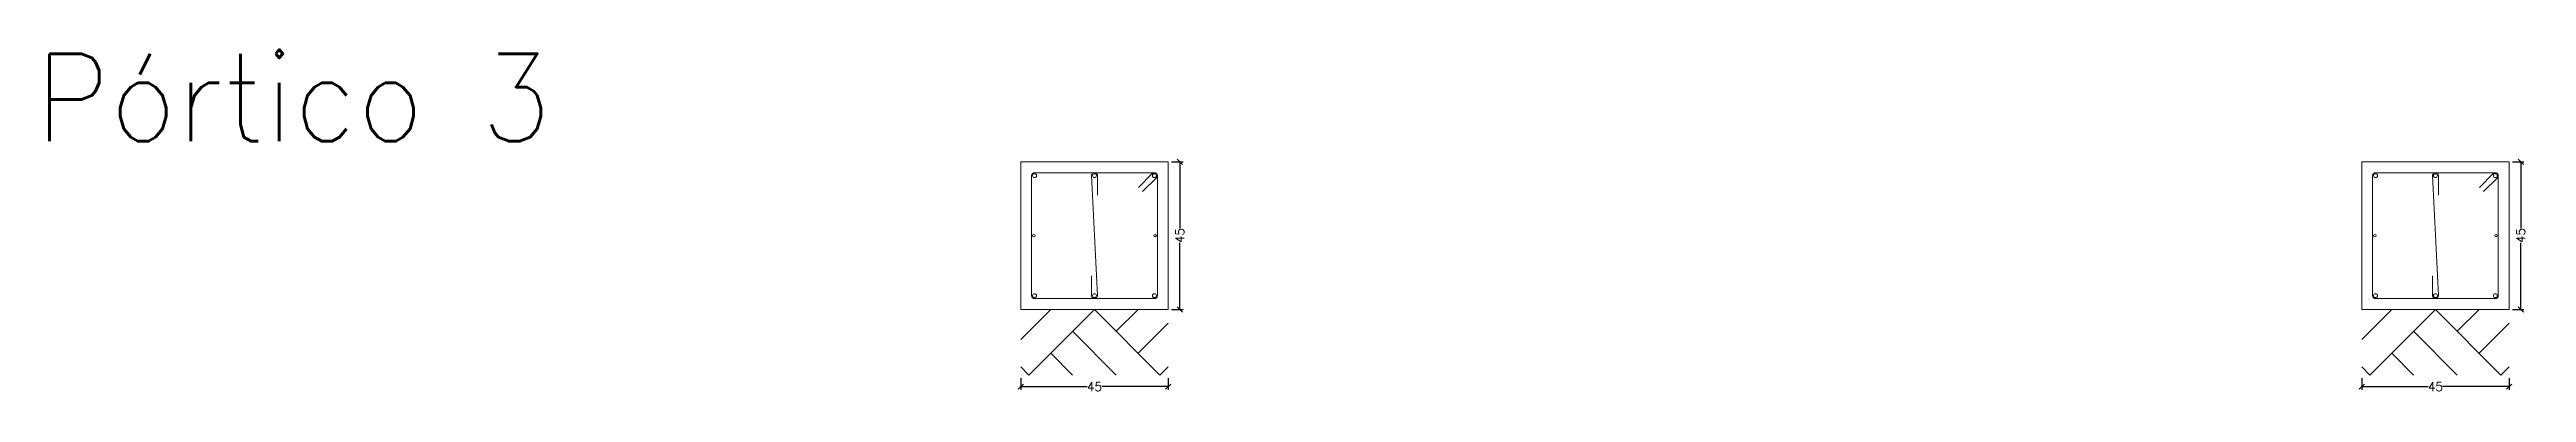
# Model space of a CAD drawing. Header units: millimetres. Extents: x 1 to 227, y -3 to 111.
# Drawn here: x 63.81 to 101.63, y 70.67 to 75.9 of the extents above; entities that cross this region are included whole.
import ezdxf
from ezdxf.enums import TextEntityAlignment as Align

# ---------------------------------------------------------------- set-up
doc = ezdxf.new("R2010")
doc.units = ezdxf.units.MM
for name, color, linetype, lineweight in [('ALZ_REF_REFERENCIA_PORTICO', 3, 'Continuous', 9), ('ARM_LONGITUDINAL_Ø12', 171, 'Continuous', 9), ('ARM_LONGITUDINAL_Ø8', 32, 'Continuous', 9), ('ARM_TRANSVERSAL_Ø6', 151, 'Continuous', 9), ('SEC_CONT_TERRENO_SECCION', 36, 'Continuous', 0), ('SEC_CONT_VIG_HORMIGON_SECCION', 2, 'Continuous', 9), ('SEC_COTAS_SEC_DIM_VIGA', 122, 'Continuous', 0)]:
    doc.layers.add(name, color=color, linetype=linetype, lineweight=lineweight)
doc.styles.add('CYPETXT_0.2_romans', font='romans__.ttf', dxfattribs={"height": 0.133333})
doc.styles.add('CYPETXT_romans', font='romans__.ttf', dxfattribs={"height": 0.2})
doc.dimstyles.new('cype_oblique', dxfattribs={"dimtxt": 0.18, "dimasz": 0.18, "dimexe": 0.05, "dimexo": 0.05, "dimgap": 0, "dimtad": 0, "dimdec": 4, "dimzin": 0, "dimdsep": 46, "dimtxsty": 'CYPETXT_0.2_romans', "dimblk": 'OBLIQUE', "dimtsz": 0.04, "dimcen": 0.09, "dimadec": 0, "dimazin": 0, "dimtfac": 1, "dimtdec": 4, "dimtofl": 0, "dimtmove": 2, "dimatfit": 3, "dimfxl": 1, "dimtolj": 1, "dimtzin": 0, "dimarcsym": 0})

msp = doc.modelspace()

# ---------------------------------------------------------------- texts
at = {"layer": 'ALZ_REF_REFERENCIA_PORTICO', "style": 'CYPETXT_romans', "width": 0.808977}
msp.add_text('Pórtico 3', height=1.333333, dxfattribs=at).set_placement((63.593, 74.50321), (71.473, 74.50321), align=Align.FIT)

# ---------------------------------------------------------------- blocks, each defined once
blk = doc.blocks.new('*D36')
at = {"layer": 'Defpoints', "color": 0, "transparency": 16777216}
for p in [(78.64, 70.939), (80.89, 70.939), (80.89, 70.761)]:
    blk.add_point(p, dxfattribs=at)
at = {"layer": 'SEC_COTAS_SEC_DIM_VIGA', "color": 0, "lineweight": -2, "transparency": 16777216}
for p, q in [((78.6, 70.721), (78.68, 70.801)), ((78.64, 70.889), (78.64, 70.711)), ((78.64, 70.761), (79.655, 70.761)), ((80.89, 70.761), (79.876, 70.761)), ((80.85, 70.721), (80.93, 70.801)), ((80.89, 70.889), (80.89, 70.711))]:
    blk.add_line(p, q, dxfattribs=at)
at = {"layer": 'SEC_COTAS_SEC_DIM_VIGA', "color": 0, "transparency": 16777216, "insert": (79.765, 70.761), "char_height": 0.1333, "attachment_point": 5, "style": 'CYPETXT_0.2_romans'}
blk.add_mtext('\\A1;45', dxfattribs=at)
blk = doc.blocks.new('_OBLIQUE')
at = {"color": 0, "linetype": 'ByBlock', "lineweight": -2}
blk.add_line((-0.5, -0.5), (0.5, 0.5), dxfattribs=at)
blk = doc.blocks.new('*D37')
at = {"layer": 'Defpoints', "color": 0, "transparency": 16777216}
for p in [(80.89, 74.189), (81.068, 74.189), (80.89, 71.939)]:
    blk.add_point(p, dxfattribs=at)
at = {"layer": 'SEC_COTAS_SEC_DIM_VIGA', "color": 0, "lineweight": -2, "transparency": 16777216}
for p, q in [((80.94, 74.189), (81.118, 74.189)), ((81.108, 74.149), (81.028, 74.229)), ((81.068, 74.189), (81.068, 73.174)), ((81.068, 71.939), (81.068, 72.953)), ((80.94, 71.939), (81.118, 71.939)), ((81.108, 71.899), (81.028, 71.979))]:
    blk.add_line(p, q, dxfattribs=at)
at = {"layer": 'SEC_COTAS_SEC_DIM_VIGA', "color": 0, "transparency": 16777216, "insert": (81.068, 73.064), "char_height": 0.1333, "attachment_point": 5, "rotation": 90, "style": 'CYPETXT_0.2_romans'}
blk.add_mtext('\\A1;45', dxfattribs=at)
blk = doc.blocks.new('*D38')
at = {"layer": 'Defpoints', "color": 0, "transparency": 16777216}
for p in [(99.117, 70.939), (101.367, 70.939), (101.367, 70.761)]:
    blk.add_point(p, dxfattribs=at)
at = {"layer": 'SEC_COTAS_SEC_DIM_VIGA', "color": 0, "lineweight": -2, "transparency": 16777216}
for p, q in [((99.077, 70.721), (99.157, 70.801)), ((99.117, 70.889), (99.117, 70.711)), ((99.117, 70.761), (100.132, 70.761)), ((101.367, 70.761), (100.352, 70.761)), ((101.327, 70.721), (101.407, 70.801)), ((101.367, 70.889), (101.367, 70.711))]:
    blk.add_line(p, q, dxfattribs=at)
at = {"layer": 'SEC_COTAS_SEC_DIM_VIGA', "color": 0, "transparency": 16777216, "insert": (100.242, 70.761), "char_height": 0.1333, "attachment_point": 5, "style": 'CYPETXT_0.2_romans'}
blk.add_mtext('\\A1;45', dxfattribs=at)
blk = doc.blocks.new('*D39')
at = {"layer": 'Defpoints', "color": 0, "transparency": 16777216}
for p in [(101.367, 74.189), (101.544, 74.189), (101.367, 71.939)]:
    blk.add_point(p, dxfattribs=at)
at = {"layer": 'SEC_COTAS_SEC_DIM_VIGA', "color": 0, "lineweight": -2, "transparency": 16777216}
for p, q in [((101.417, 74.189), (101.594, 74.189)), ((101.584, 74.149), (101.504, 74.229)), ((101.544, 74.189), (101.544, 73.174)), ((101.544, 71.939), (101.544, 72.953)), ((101.417, 71.939), (101.594, 71.939)), ((101.584, 71.899), (101.504, 71.979))]:
    blk.add_line(p, q, dxfattribs=at)
at = {"layer": 'SEC_COTAS_SEC_DIM_VIGA', "color": 0, "transparency": 16777216, "insert": (101.544, 73.064), "char_height": 0.1333, "attachment_point": 5, "rotation": 90, "style": 'CYPETXT_0.2_romans'}
blk.add_mtext('\\A1;45', dxfattribs=at)

# ---------------------------------------------------------------- dimensions: what is measured, and where the dimension line sits
at = {"layer": 'SEC_COTAS_SEC_DIM_VIGA'}
for p1, p2, picture, middle in [((80.89025, 71.93855), (80.89025, 74.18855), '*D37', (81.06758, 73.06355)), ((101.36694, 71.93855), (101.36694, 74.18855), '*D39', (101.54427, 73.06355)), ((78.64025, 70.93855), (80.89025, 70.93855), '*D36', (79.76525, 70.76121)), ((99.11694, 70.93855), (101.36694, 70.93855), '*D38', (100.24194, 70.76121))]:
    dim = msp.add_aligned_dim(p1=p1, p2=p2, distance=-0.17733, text='45', dimstyle='cype_oblique', dxfattribs=at)
    dim.commit()
    dim.dimension.update_dxf_attribs({"geometry": picture, "text_midpoint": middle})

# ---------------------------------------------------------------- linework, layer by layer
at = {"layer": 'ARM_LONGITUDINAL_Ø12'}
for centre in [(78.85025, 73.97855), (79.76525, 73.97855), (80.68025, 73.97855), (99.32694, 73.97855), (100.24194, 73.97855), (101.15694, 73.97855), (78.85025, 72.14855), (79.76525, 72.14855), (80.68025, 72.14855), (99.32694, 72.14855), (100.24194, 72.14855), (101.15694, 72.14855)]:
    msp.add_circle(centre, 0.03, dxfattribs=at)
at = {"layer": 'ARM_LONGITUDINAL_Ø8'}
for centre in [(78.84025, 73.06355), (80.69025, 73.06355), (99.31694, 73.06355), (101.16694, 73.06355)]:
    msp.add_circle(centre, 0.02, dxfattribs=at)
at = {"layer": 'ARM_TRANSVERSAL_Ø6'}
for points in [[(80.49994, 73.73459), (80.71207, 73.94673), (80.71767, 73.95354), (80.72182, 73.96132), (80.72439, 73.96977), (80.72525, 73.97855), (80.72439, 73.98732), (80.72182, 73.99577), (80.71767, 74.00355), (80.71207, 74.01037), (80.70525, 74.01596), (80.69747, 74.02012), (80.68903, 74.02268), (80.68025, 74.02355), (78.85025, 74.02355), (78.83303, 74.02012), (78.81843, 74.01037), (78.80868, 73.99577), (78.80525, 73.97855), (78.80525, 72.14855), (78.80868, 72.13132), (78.81843, 72.11673), (78.83303, 72.10697), (78.85025, 72.10355), (80.68025, 72.10355), (80.69747, 72.10697), (80.71207, 72.11673), (80.72182, 72.13132), (80.72525, 72.14855), (80.72525, 73.97855), (80.72439, 73.98732), (80.72182, 73.99577), (80.71767, 74.00355), (80.71207, 74.01037), (80.70525, 74.01596), (80.69747, 74.02012), (80.68903, 74.02268), (80.68025, 74.02355), (80.67147, 74.02268), (80.66303, 74.02012), (80.65525, 74.01596), (80.64843, 74.01037), (80.4363, 73.79823)], [(79.72025, 72.44855), (79.72025, 72.14855), (79.72138, 72.13853), (79.72471, 72.12902), (79.73007, 72.12049), (79.73719, 72.11336), (79.74573, 72.108), (79.75524, 72.10467), (79.76525, 72.10355), (79.77526, 72.10467), (79.78477, 72.108), (79.79331, 72.11336), (79.80043, 72.12049), (79.80579, 72.12902), (79.80912, 72.13853), (79.81025, 72.14855), (79.72025, 73.97855), (79.72138, 73.98856), (79.72471, 73.99807), (79.73007, 74.0066), (79.73719, 74.01373), (79.74573, 74.01909), (79.75524, 74.02242), (79.76525, 74.02355), (79.77526, 74.02242), (79.78477, 74.01909), (79.79331, 74.01373), (79.80043, 74.0066), (79.80579, 73.99807), (79.80912, 73.98856), (79.81025, 73.97855), (79.81025, 73.67855)], [(100.97663, 73.73459), (101.18876, 73.94673), (101.19436, 73.95354), (101.19851, 73.96132), (101.20108, 73.96977), (101.20194, 73.97855), (101.20108, 73.98732), (101.19851, 73.99577), (101.19436, 74.00355), (101.18876, 74.01037), (101.18194, 74.01596), (101.17416, 74.02012), (101.16572, 74.02268), (101.15694, 74.02355), (99.32694, 74.02355), (99.30972, 74.02012), (99.29512, 74.01037), (99.28537, 73.99577), (99.28194, 73.97855), (99.28194, 72.14855), (99.28537, 72.13132), (99.29512, 72.11673), (99.30972, 72.10697), (99.32694, 72.10355), (101.15694, 72.10355), (101.17416, 72.10697), (101.18876, 72.11673), (101.19851, 72.13132), (101.20194, 72.14855), (101.20194, 73.97855), (101.20108, 73.98732), (101.19851, 73.99577), (101.19436, 74.00355), (101.18876, 74.01037), (101.18194, 74.01596), (101.17416, 74.02012), (101.16572, 74.02268), (101.15694, 74.02355), (101.14816, 74.02268), (101.13972, 74.02012), (101.13194, 74.01596), (101.12512, 74.01037), (100.91299, 73.79823)], [(100.19694, 72.44855), (100.19694, 72.14855), (100.19807, 72.13853), (100.2014, 72.12902), (100.20676, 72.12049), (100.21388, 72.11336), (100.22242, 72.108), (100.23193, 72.10467), (100.24194, 72.10355), (100.25195, 72.10467), (100.26146, 72.108), (100.27, 72.11336), (100.27712, 72.12049), (100.28248, 72.12902), (100.28581, 72.13853), (100.28694, 72.14855), (100.19694, 73.97855), (100.19807, 73.98856), (100.2014, 73.99807), (100.20676, 74.0066), (100.21388, 74.01373), (100.22242, 74.01909), (100.23193, 74.02242), (100.24194, 74.02355), (100.25195, 74.02242), (100.26146, 74.01909), (100.27, 74.01373), (100.27712, 74.0066), (100.28248, 73.99807), (100.28581, 73.98856), (100.28694, 73.97855), (100.28694, 73.67855)]]:
    msp.add_lwpolyline(points, dxfattribs=at)
at = {"layer": 'SEC_CONT_TERRENO_SECCION'}
for p, q in [((78.64025, 71.48021), (79.09858, 71.93855)), ((78.76525, 70.93855), (79.76525, 71.93855)), ((79.76525, 71.93855), (80.76525, 70.93855)), ((80.09858, 71.60521), (80.43192, 71.93855)), ((99.11694, 71.48021), (99.57527, 71.93855)), ((99.24194, 70.93855), (100.24194, 71.93855)), ((100.24194, 71.93855), (101.24194, 70.93855)), ((100.57527, 71.60521), (100.90861, 71.93855)), ((79.43192, 71.60521), (80.09858, 70.93855)), ((80.43192, 71.27188), (80.89025, 71.73021)), ((99.90861, 71.60521), (100.57527, 70.93855)), ((100.90861, 71.27188), (101.36694, 71.73021)), ((79.09858, 71.27188), (79.43192, 70.93855)), ((99.57527, 71.27188), (99.90861, 70.93855)), ((78.64025, 71.06355), (78.76525, 70.93855)), ((80.76525, 70.93855), (80.89025, 71.06355)), ((99.11694, 71.06355), (99.24194, 70.93855)), ((101.24194, 70.93855), (101.36694, 71.06355))]:
    msp.add_line(p, q, dxfattribs=at)
at = {"layer": 'SEC_CONT_VIG_HORMIGON_SECCION'}
for points in [[(80.89025, 74.18855), (78.64025, 74.18855), (78.64025, 71.93855), (80.89025, 71.93855), (80.89025, 74.18855)], [(101.36694, 74.18855), (99.11694, 74.18855), (99.11694, 71.93855), (101.36694, 71.93855), (101.36694, 74.18855)]]:
    msp.add_lwpolyline(points, close=True, dxfattribs=at)

msp.set_redraw_order([(e.dxf.handle, doc.entitydb.next_handle()) for e in msp.query("TEXT MTEXT ATTDEF DIMENSION ARC_DIMENSION")])  # texts and dimensions are drawn at this point

doc.saveas('drawing.dxf')
